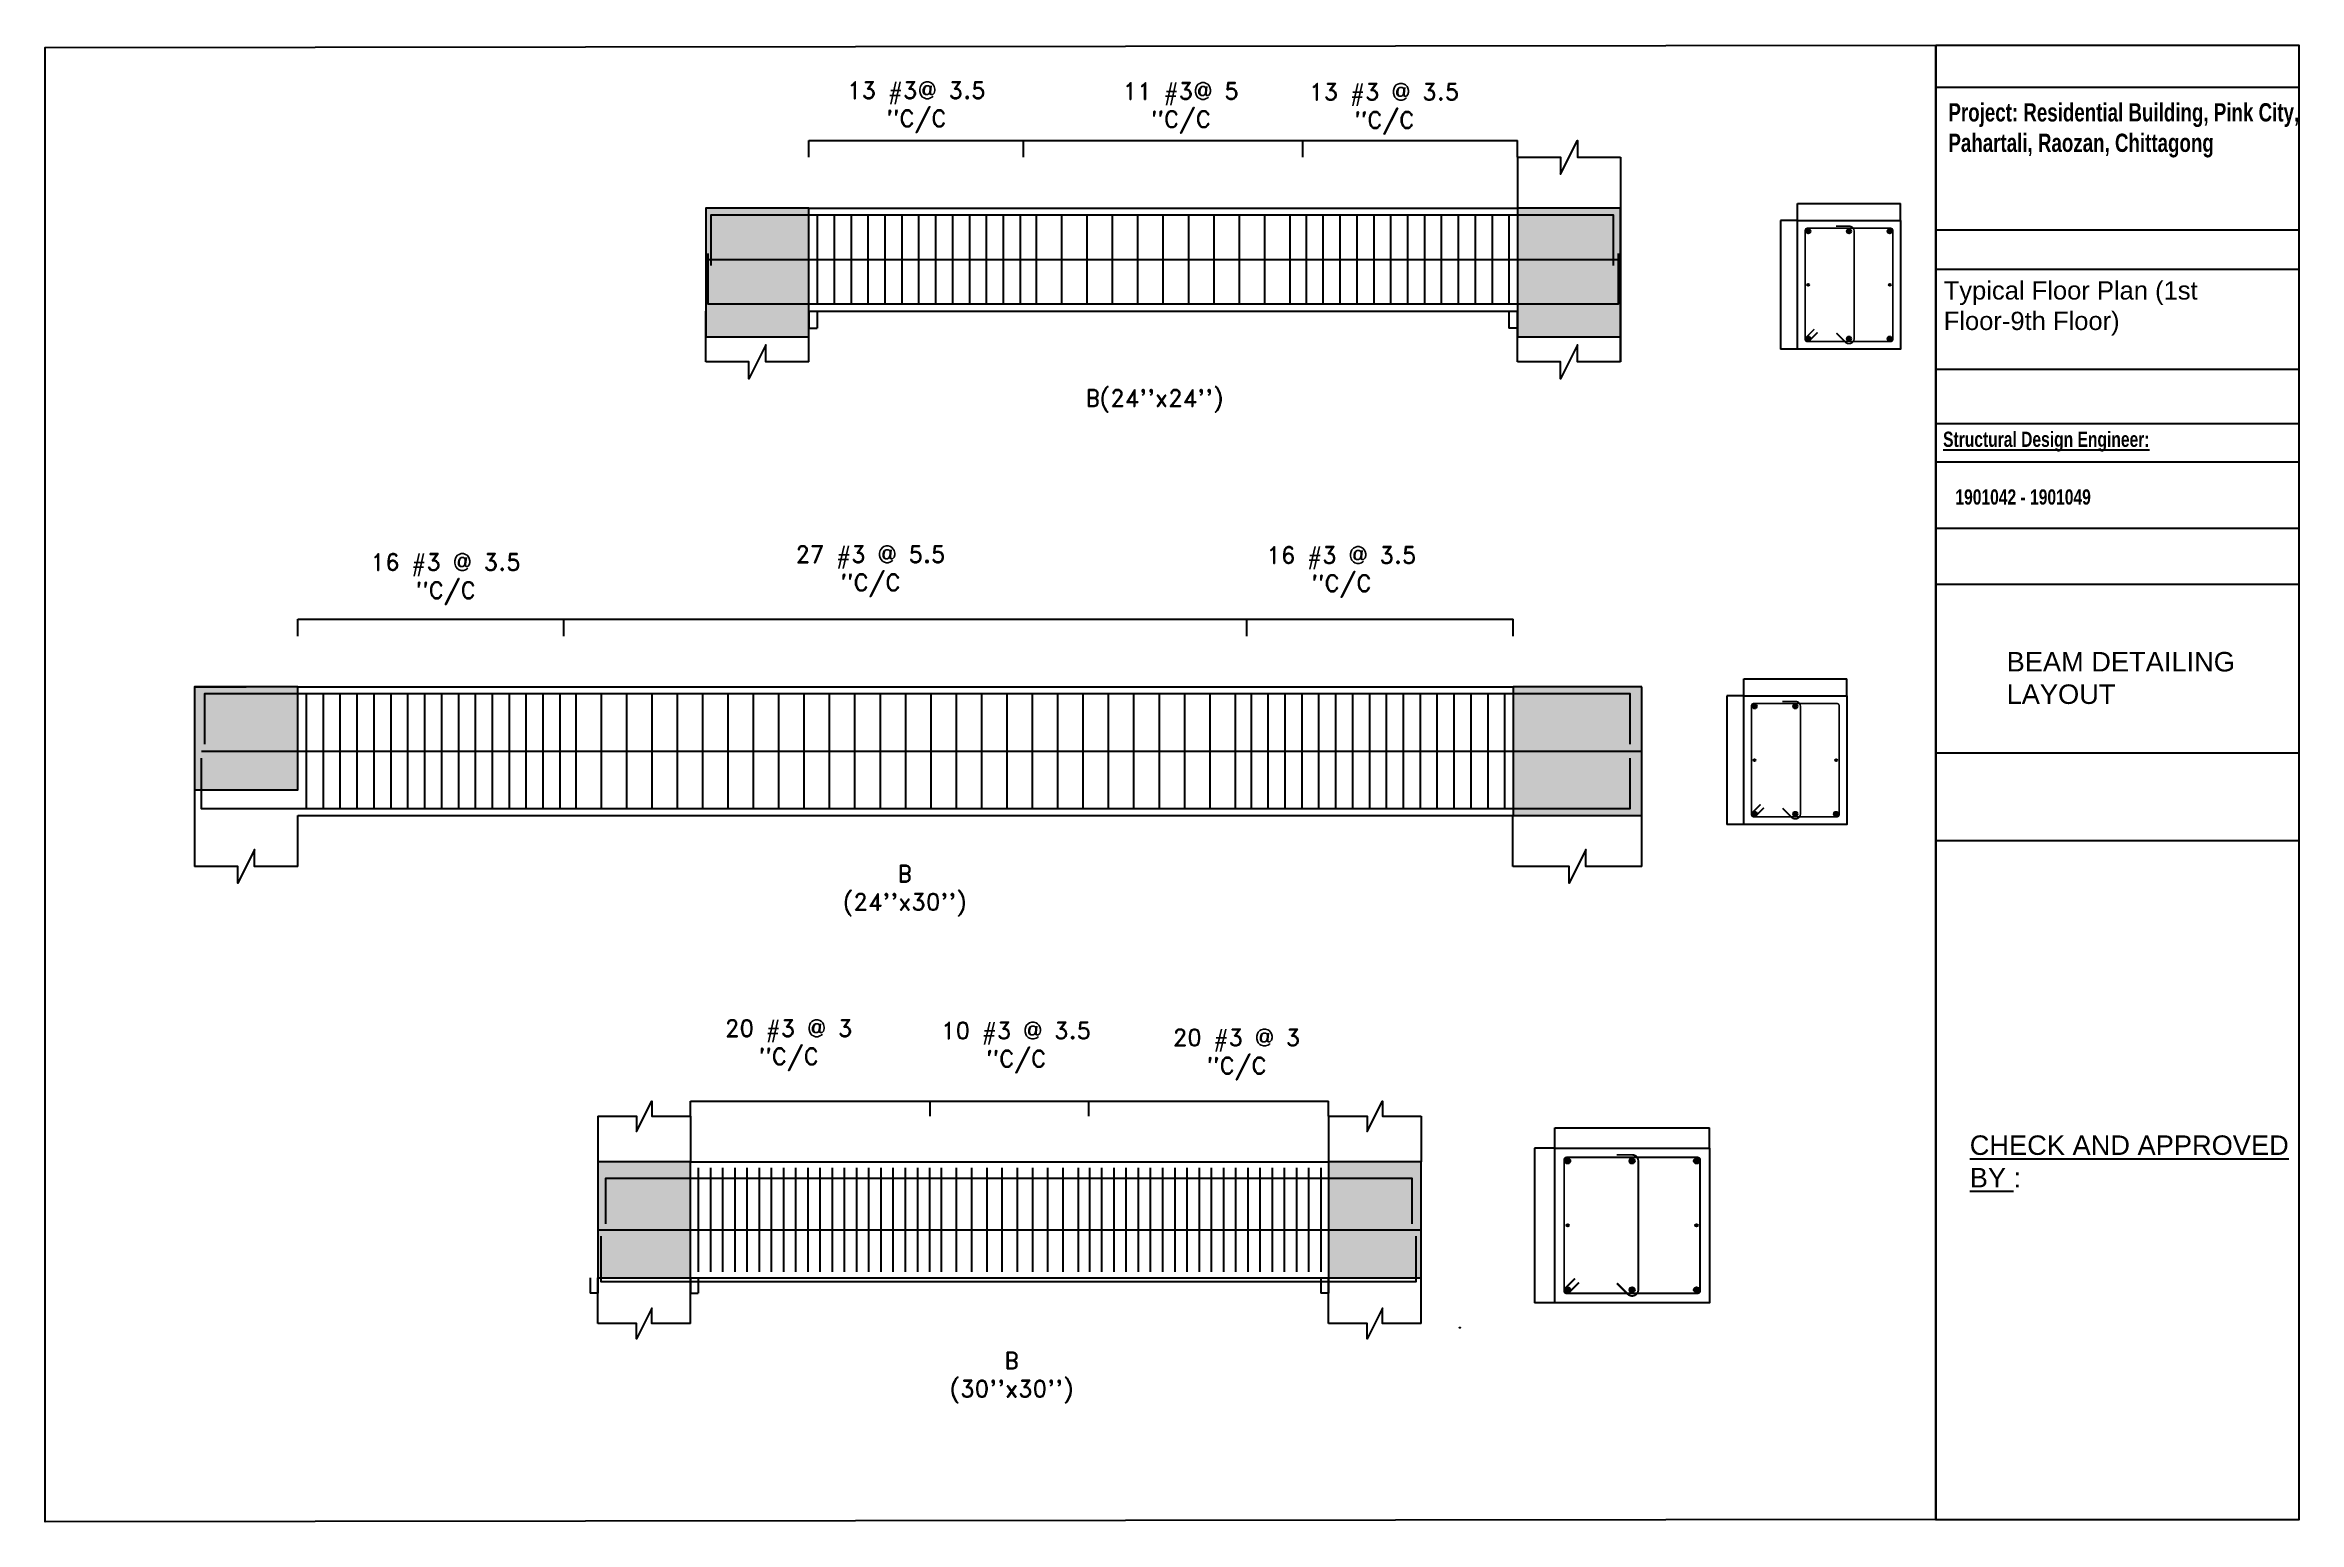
# Model space of a CAD drawing. Header units: inches. Extents: x 2674 to 28325, y -8016 to 21827.
# Drawn here: x 21361 to 26915, y 3087 to 6727 of the extents above; entities that cross this region are included whole.
import ezdxf

# ---------------------------------------------------------------- set-up
doc = ezdxf.new("R2010")
doc.units = ezdxf.units.IN
doc.header["$MEASUREMENT"] = 0
for name, color, linetype in [('Beam', 3, 'Continuous'), ('Beam elevation contour', 7, 'Continuous'), ('Beam rebar bot', 2, 'Continuous'), ('Beam rebar top', 2, 'Continuous'), ('Beam tie corner', 6, 'Continuous'), ('Beam tie mid', 4, 'Continuous'), ('Dimensions', 7, 'Continuous'), ('Rebar long', 5, 'Continuous'), ('Rebar tie', 4, 'Continuous'), ('Texts', 7, 'Continuous')]:
    doc.layers.add(name, color=color, linetype=linetype)
doc.layers.add('Beam torsion rebar', color=7, linetype='Continuous', true_color=0xaf0000)
doc.styles.add('Letra', font='romand.shx')
doc.styles.get("Standard").update_dxf_attribs({"font": 'arial.ttf', "height": 12})
doc.dimstyles.new('Dimension', dxfattribs={"dimscale": 0.083333, "dimtxt": 0.025, "dimasz": 0.025, "dimexe": 0.015, "dimexo": 0.03, "dimgap": 0.015, "dimtad": 1, "dimdec": 1, "dimzin": 0, "dimdsep": 46, "dimlunit": 4, "dimtxsty": 'Letra', "dimblk": 'OBLIQUE', "dimcen": 0.015, "dimdle": 0.025, "dimclrd": 256, "dimclre": 1, "dimclrt": 4, "dimadec": 0, "dimazin": 0, "dimtfac": 1, "dimtdec": 1, "dimtofl": 0, "dimtmove": 0, "dimatfit": 3, "dimfxl": 1, "dimtolj": 1, "dimtzin": 0, "dimarcsym": 0})

# ---------------------------------------------------------------- blocks, each defined once
blk = doc.blocks.new('FB 24 X 24')
blk.add_hatch(color=256).paths.add_polyline_path([(0.3048, 0.3048), (-0.3048, 0.3048), (-0.3048, -0.3048), (0.3048, -0.3048)])
at = {"color": 0}
blk.add_lwpolyline([(0.3048, 0.3048), (-0.3048, 0.3048), (-0.3048, -0.3048), (0.3048, -0.3048)], close=True, dxfattribs=at)
blk = doc.blocks.new('_Oblique')
at = {"color": 0, "linetype": 'ByBlock', "lineweight": -2}
blk.add_line((-0.5, -0.5), (0.5, 0.5), dxfattribs=at)
blk = doc.blocks.new('*D19')
at = {"layer": 'Defpoints', "color": 0, "transparency": 16777216}
for p in [(22639.1, 5312.1), (21983.3, 5270.4), (22639.1, 5270.4)]:
    blk.add_point(p, dxfattribs=at)
at = {"layer": 'Dimensions', "color": 1, "linetype": 'ByBlock', "lineweight": -2, "transparency": 16777216}
for p, q in [((21983.3, 5270.4), (21983.3, 5312.1)), ((22639.1, 5270.4), (22639.1, 5312.1))]:
    blk.add_line(p, q, dxfattribs=at)
at = {"layer": 'Dimensions', "linetype": 'ByBlock', "lineweight": -2, "transparency": 16777216}
blk.add_line((21983.3, 5312.1), (22639.1, 5312.1), dxfattribs=at)
at = {"layer": 'Dimensions', "lineweight": -2, "transparency": 16777216, "xscale": 0.006249999999999999, "yscale": 0.006249999999999999, "zscale": 0.006249999999999999, "rotation": 180}
blk.add_blockref('_Oblique', (21983.3, 5312.1), dxfattribs=at)
at = {"layer": 'Dimensions', "lineweight": -2, "transparency": 16777216, "xscale": 0.006249999999999999, "yscale": 0.006249999999999999, "zscale": 0.006249999999999999}
blk.add_blockref('_Oblique', (22639.1, 5312.1), dxfattribs=at)
at = {"layer": 'Dimensions', "color": 4, "transparency": 16777216, "insert": (22311.2, 5312.1), "char_height": 0.00625, "attachment_point": 5, "style": 'Letra'}
for s in ['\\A1;(16) ø#3@3.5', '\\A1;54\'-8"']:
    blk.add_mtext(s, dxfattribs=at)
blk = doc.blocks.new('*D20')
at = {"layer": 'Defpoints', "color": 0, "transparency": 16777216}
for p in [(24978.3, 5312.1), (24322.4, 5270.4), (24978.3, 5270.4)]:
    blk.add_point(p, dxfattribs=at)
at = {"layer": 'Dimensions', "color": 1, "linetype": 'ByBlock', "lineweight": -2, "transparency": 16777216}
for p, q in [((24322.4, 5270.4), (24322.4, 5312.1)), ((24978.3, 5270.4), (24978.3, 5312.1))]:
    blk.add_line(p, q, dxfattribs=at)
at = {"layer": 'Dimensions', "linetype": 'ByBlock', "lineweight": -2, "transparency": 16777216}
blk.add_line((24322.4, 5312.1), (24978.3, 5312.1), dxfattribs=at)
at = {"layer": 'Dimensions', "lineweight": -2, "transparency": 16777216, "xscale": 0.006249999999999999, "yscale": 0.006249999999999999, "zscale": 0.006249999999999999, "rotation": 180}
blk.add_blockref('_Oblique', (24322.4, 5312.1), dxfattribs=at)
at = {"layer": 'Dimensions', "lineweight": -2, "transparency": 16777216, "xscale": 0.006249999999999999, "yscale": 0.006249999999999999, "zscale": 0.006249999999999999}
blk.add_blockref('_Oblique', (24978.3, 5312.1), dxfattribs=at)
at = {"layer": 'Dimensions', "color": 4, "transparency": 16777216, "insert": (24650.4, 5312.1), "char_height": 0.00625, "attachment_point": 5, "style": 'Letra'}
for s in ['\\A1;(16) ø#3@3.5', '\\A1;54\'-8"']:
    blk.add_mtext(s, dxfattribs=at)
blk = doc.blocks.new('*D21')
at = {"layer": 'Defpoints', "color": 0, "transparency": 16777216}
for p in [(24322.4, 5312.1), (22639.1, 5270.4), (24322.4, 5270.4)]:
    blk.add_point(p, dxfattribs=at)
at = {"layer": 'Dimensions', "color": 1, "linetype": 'ByBlock', "lineweight": -2, "transparency": 16777216}
for p, q in [((22639.1, 5270.4), (22639.1, 5312.1)), ((24322.4, 5270.4), (24322.4, 5312.1))]:
    blk.add_line(p, q, dxfattribs=at)
at = {"layer": 'Dimensions', "linetype": 'ByBlock', "lineweight": -2, "transparency": 16777216}
blk.add_line((22639.1, 5312.1), (24322.5, 5312.1), dxfattribs=at)
at = {"layer": 'Dimensions', "lineweight": -2, "transparency": 16777216, "xscale": 0.006249999999999999, "yscale": 0.006249999999999999, "zscale": 0.006249999999999999, "rotation": 180}
blk.add_blockref('_Oblique', (22639.1, 5312.1), dxfattribs=at)
at = {"layer": 'Dimensions', "lineweight": -2, "transparency": 16777216, "xscale": 0.006249999999999999, "yscale": 0.006249999999999999, "zscale": 0.006249999999999999}
blk.add_blockref('_Oblique', (24322.4, 5312.1), dxfattribs=at)
at = {"layer": 'Dimensions', "color": 4, "transparency": 16777216, "insert": (23480.8, 5312.1), "char_height": 0.00625, "attachment_point": 5, "style": 'Letra'}
for s in ['\\A1;(27) ø#3@5.5', '\\A1;140\'-3{\\H1x;\\S1/2;}"']:
    blk.add_mtext(s, dxfattribs=at)
blk = doc.blocks.new('FB 30 X 30')
blk.add_hatch(color=256).paths.add_polyline_path([(0.381, 0.381), (-0.381, 0.381), (-0.381, -0.381), (0.381, -0.381)])
at = {"color": 0}
blk.add_lwpolyline([(0.381, 0.381), (-0.381, 0.381), (-0.381, -0.381), (0.381, -0.381)], close=True, dxfattribs=at)
blk = doc.blocks.new('*D24')
at = {"layer": 'Defpoints', "color": 0, "transparency": 16777216}
for p in [(25546.9, 5123.3), (25800.9, 5165), (25800.9, 5123.3)]:
    blk.add_point(p, dxfattribs=at)
at = {"layer": 'Dimensions', "color": 1, "linetype": 'ByBlock', "lineweight": -2, "transparency": 16777216}
for p, q in [((25546.9, 5123.3), (25546.9, 5165)), ((25800.9, 5123.3), (25800.9, 5165))]:
    blk.add_line(p, q, dxfattribs=at)
at = {"layer": 'Dimensions', "linetype": 'ByBlock', "lineweight": -2, "transparency": 16777216}
blk.add_line((25546.9, 5165), (25800.9, 5165), dxfattribs=at)
at = {"layer": 'Dimensions', "lineweight": -2, "transparency": 16777216, "xscale": 0.006249999999999999, "yscale": 0.006249999999999999, "zscale": 0.006249999999999999, "rotation": 180}
blk.add_blockref('_Oblique', (25546.9, 5165), dxfattribs=at)
at = {"layer": 'Dimensions', "lineweight": -2, "transparency": 16777216, "xscale": 0.006249999999999999, "yscale": 0.006249999999999999, "zscale": 0.006249999999999999}
blk.add_blockref('_Oblique', (25800.9, 5165), dxfattribs=at)
at = {"layer": 'Dimensions', "color": 4, "transparency": 16777216, "insert": (25673.9, 5165), "char_height": 0.00625, "attachment_point": 5, "style": 'Letra'}
blk.add_mtext("\\A1;24''", dxfattribs=at)
blk = doc.blocks.new('*D25')
at = {"layer": 'Defpoints', "color": 0, "transparency": 16777216}
for p in [(25546.9, 5123.3), (25505.2, 4805.8), (25546.9, 4805.8)]:
    blk.add_point(p, dxfattribs=at)
at = {"layer": 'Dimensions', "color": 1, "linetype": 'ByBlock', "lineweight": -2, "transparency": 16777216}
for p, q in [((25546.9, 5123.3), (25505.2, 5123.3)), ((25546.9, 4805.8), (25505.2, 4805.8))]:
    blk.add_line(p, q, dxfattribs=at)
at = {"layer": 'Dimensions', "linetype": 'ByBlock', "lineweight": -2, "transparency": 16777216}
blk.add_line((25505.2, 5123.3), (25505.2, 4805.8), dxfattribs=at)
at = {"layer": 'Dimensions', "lineweight": -2, "transparency": 16777216, "xscale": 0.006249999999999999, "yscale": 0.006249999999999999, "zscale": 0.006249999999999999}
for p, rotation in [((25505.2, 5123.3), 90), ((25505.2, 4805.8), 270)]:
    blk.add_blockref('_Oblique', p, dxfattribs=dict(at, rotation=rotation))
at = {"layer": 'Dimensions', "color": 4, "transparency": 16777216, "insert": (25505.2, 4964.6), "char_height": 0.00625, "attachment_point": 5, "rotation": 90, "style": 'Letra'}
blk.add_mtext("\\A1;30''", dxfattribs=at)
blk = doc.blocks.new('#4')
h = blk.add_hatch(color=256)
edge = h.paths.add_edge_path()
edge.add_arc((0, 0), 0.00635, 0, 360)
at = {"color": 0}
blk.add_circle((0, 0), 0.00635, dxfattribs=at)
blk = doc.blocks.new('#8')
blk.add_hatch(color=256).paths.add_polyline_path([(0.0127, 0, 1), (-0.0127, 0, 1)])
at = {"color": 0}
blk.add_circle((0, 0), 0.0127, dxfattribs=at)
blk = doc.blocks.new('FB 24 X 30')
blk.add_hatch(color=256).paths.add_polyline_path([(0.3048, 0.381), (-0.3048, 0.381), (-0.3048, -0.381), (0.3048, -0.381)])
at = {"color": 0}
blk.add_lwpolyline([(0.3048, 0.381), (-0.3048, 0.381), (-0.3048, -0.381), (0.3048, -0.381)], close=True, dxfattribs=at)
blk = doc.blocks.new('*D480')
at = {"layer": 'Defpoints', "color": 0, "transparency": 16777216}
for p in [(23242.7, 6071.3), (23263.5, 6071.3), (23263.5, 6029.6)]:
    blk.add_point(p, dxfattribs=at)
at = {"layer": 'Dimensions', "color": 1, "linetype": 'ByBlock', "lineweight": -2, "transparency": 16777216}
for p, q in [((23242.7, 6071.3), (23242.7, 6029.6)), ((23263.5, 6071.3), (23263.5, 6029.6))]:
    blk.add_line(p, q, dxfattribs=at)
at = {"layer": 'Dimensions', "linetype": 'ByBlock', "lineweight": -2, "transparency": 16777216}
blk.add_line((23242.7, 6029.6), (23263.5, 6029.6), dxfattribs=at)
at = {"layer": 'Dimensions', "lineweight": -2, "transparency": 16777216, "xscale": 0.006249999999999999, "yscale": 0.006249999999999999, "zscale": 0.006249999999999999, "rotation": 180}
blk.add_blockref('_Oblique', (23242.7, 6029.6), dxfattribs=at)
at = {"layer": 'Dimensions', "lineweight": -2, "transparency": 16777216, "xscale": 0.006249999999999999, "yscale": 0.006249999999999999, "zscale": 0.006249999999999999}
blk.add_blockref('_Oblique', (23263.5, 6029.6), dxfattribs=at)
at = {"layer": 'Dimensions', "color": 4, "transparency": 16777216, "insert": (23253.1, 6029.6), "char_height": 0.00625, "attachment_point": 5, "style": 'Letra'}
blk.add_mtext('\\A1;1\'-9"', dxfattribs=at)
blk = doc.blocks.new('*D481')
at = {"layer": 'Defpoints', "color": 0, "transparency": 16777216}
for p in [(23242.7, 6450.3), (23771.5, 6492), (23771.5, 6450.3)]:
    blk.add_point(p, dxfattribs=at)
at = {"layer": 'Dimensions', "color": 1, "linetype": 'ByBlock', "lineweight": -2, "transparency": 16777216}
for p, q in [((23242.7, 6450.3), (23242.7, 6492)), ((23771.5, 6450.3), (23771.5, 6492))]:
    blk.add_line(p, q, dxfattribs=at)
at = {"layer": 'Dimensions', "linetype": 'ByBlock', "lineweight": -2, "transparency": 16777216}
blk.add_line((23242.7, 6492), (23771.5, 6492), dxfattribs=at)
at = {"layer": 'Dimensions', "lineweight": -2, "transparency": 16777216, "xscale": 0.006249999999999999, "yscale": 0.006249999999999999, "zscale": 0.006249999999999999, "rotation": 180}
blk.add_blockref('_Oblique', (23242.7, 6492), dxfattribs=at)
at = {"layer": 'Dimensions', "lineweight": -2, "transparency": 16777216, "xscale": 0.006249999999999999, "yscale": 0.006249999999999999, "zscale": 0.006249999999999999}
blk.add_blockref('_Oblique', (23771.5, 6492), dxfattribs=at)
at = {"layer": 'Dimensions', "color": 4, "transparency": 16777216, "insert": (23507.1, 6492), "char_height": 0.00625, "attachment_point": 5, "style": 'Letra'}
for s in ['\\A1;(13) ø#3@3.5', '\\A1;44\'-1"']:
    blk.add_mtext(s, dxfattribs=at)
blk = doc.blocks.new('*D482')
at = {"layer": 'Defpoints', "color": 0, "transparency": 16777216}
for p in [(24460.1, 6450.3), (24988.9, 6492), (24988.9, 6450.3)]:
    blk.add_point(p, dxfattribs=at)
at = {"layer": 'Dimensions', "color": 1, "linetype": 'ByBlock', "lineweight": -2, "transparency": 16777216}
for p, q in [((24460.1, 6450.3), (24460.1, 6492)), ((24988.9, 6450.3), (24988.9, 6492))]:
    blk.add_line(p, q, dxfattribs=at)
at = {"layer": 'Dimensions', "linetype": 'ByBlock', "lineweight": -2, "transparency": 16777216}
blk.add_line((24460.1, 6492), (24988.9, 6492), dxfattribs=at)
at = {"layer": 'Dimensions', "lineweight": -2, "transparency": 16777216, "xscale": 0.006249999999999999, "yscale": 0.006249999999999999, "zscale": 0.006249999999999999, "rotation": 180}
blk.add_blockref('_Oblique', (24460.1, 6492), dxfattribs=at)
at = {"layer": 'Dimensions', "lineweight": -2, "transparency": 16777216, "xscale": 0.006249999999999999, "yscale": 0.006249999999999999, "zscale": 0.006249999999999999}
blk.add_blockref('_Oblique', (24988.9, 6492), dxfattribs=at)
at = {"layer": 'Dimensions', "color": 4, "transparency": 16777216, "insert": (24724.5, 6492), "char_height": 0.00625, "attachment_point": 5, "style": 'Letra'}
for s in ['\\A1;(13) ø#3@3.5', '\\A1;44\'-1"']:
    blk.add_mtext(s, dxfattribs=at)
blk = doc.blocks.new('*D483')
at = {"layer": 'Defpoints', "color": 0, "transparency": 16777216}
for p in [(23771.5, 6450.3), (24460.1, 6492), (24460.1, 6450.3)]:
    blk.add_point(p, dxfattribs=at)
at = {"layer": 'Dimensions', "color": 1, "linetype": 'ByBlock', "lineweight": -2, "transparency": 16777216}
for p, q in [((23771.5, 6450.3), (23771.5, 6492)), ((24460.1, 6450.3), (24460.1, 6492))]:
    blk.add_line(p, q, dxfattribs=at)
at = {"layer": 'Dimensions', "linetype": 'ByBlock', "lineweight": -2, "transparency": 16777216}
blk.add_line((23771.5, 6492), (24460.1, 6492), dxfattribs=at)
at = {"layer": 'Dimensions', "lineweight": -2, "transparency": 16777216, "xscale": 0.006249999999999999, "yscale": 0.006249999999999999, "zscale": 0.006249999999999999, "rotation": 180}
blk.add_blockref('_Oblique', (23771.5, 6492), dxfattribs=at)
at = {"layer": 'Dimensions', "lineweight": -2, "transparency": 16777216, "xscale": 0.006249999999999999, "yscale": 0.006249999999999999, "zscale": 0.006249999999999999}
blk.add_blockref('_Oblique', (24460.1, 6492), dxfattribs=at)
at = {"layer": 'Dimensions', "color": 4, "transparency": 16777216, "insert": (24115.8, 6492), "char_height": 0.00625, "width": 0.0723, "attachment_point": 5, "style": 'Letra'}
for s in ['\\A1;(11) ø#3@5.5', '\\A1;57\'-4{\\H1x;\\S1/2;}"']:
    blk.add_mtext(s, dxfattribs=at)
blk = doc.blocks.new('*D484')
at = {"layer": 'Defpoints', "color": 0, "transparency": 16777216}
for p in [(24968.1, 6071.3), (24988.9, 6071.3), (24968.1, 6029.6)]:
    blk.add_point(p, dxfattribs=at)
at = {"layer": 'Dimensions', "color": 1, "linetype": 'ByBlock', "lineweight": -2, "transparency": 16777216}
for p, q in [((24968.1, 6071.3), (24968.1, 6029.6)), ((24988.9, 6071.3), (24988.9, 6029.6))]:
    blk.add_line(p, q, dxfattribs=at)
at = {"layer": 'Dimensions', "linetype": 'ByBlock', "lineweight": -2, "transparency": 16777216}
blk.add_line((24988.9, 6029.6), (24968.1, 6029.6), dxfattribs=at)
at = {"layer": 'Dimensions', "lineweight": -2, "transparency": 16777216, "xscale": 0.006249999999999999, "yscale": 0.006249999999999999, "zscale": 0.006249999999999999, "rotation": 180}
blk.add_blockref('_Oblique', (24968.1, 6029.6), dxfattribs=at)
at = {"layer": 'Dimensions', "lineweight": -2, "transparency": 16777216, "xscale": 0.006249999999999999, "yscale": 0.006249999999999999, "zscale": 0.006249999999999999}
blk.add_blockref('_Oblique', (24988.9, 6029.6), dxfattribs=at)
at = {"layer": 'Dimensions', "color": 4, "transparency": 16777216, "insert": (24978.5, 6029.6), "char_height": 0.00625, "attachment_point": 5, "style": 'Letra'}
blk.add_mtext('\\A1;1\'-9"', dxfattribs=at)
blk = doc.blocks.new('*D485')
at = {"layer": 'Defpoints', "color": 0, "transparency": 16777216}
for p in [(25933.1, 6336.3), (25679.1, 6294.6), (25933.1, 6294.6)]:
    blk.add_point(p, dxfattribs=at)
at = {"layer": 'Dimensions', "color": 1, "linetype": 'ByBlock', "lineweight": -2, "transparency": 16777216}
for p, q in [((25679.1, 6294.6), (25679.1, 6336.3)), ((25933.1, 6294.6), (25933.1, 6336.3))]:
    blk.add_line(p, q, dxfattribs=at)
at = {"layer": 'Dimensions', "linetype": 'ByBlock', "lineweight": -2, "transparency": 16777216}
blk.add_line((25679.1, 6336.3), (25933.1, 6336.3), dxfattribs=at)
at = {"layer": 'Dimensions', "lineweight": -2, "transparency": 16777216, "xscale": 0.006249999999999999, "yscale": 0.006249999999999999, "zscale": 0.006249999999999999, "rotation": 180}
blk.add_blockref('_Oblique', (25679.1, 6336.3), dxfattribs=at)
at = {"layer": 'Dimensions', "lineweight": -2, "transparency": 16777216, "xscale": 0.006249999999999999, "yscale": 0.006249999999999999, "zscale": 0.006249999999999999}
blk.add_blockref('_Oblique', (25933.1, 6336.3), dxfattribs=at)
at = {"layer": 'Dimensions', "color": 4, "transparency": 16777216, "insert": (25806.1, 6336.3), "char_height": 0.00625, "attachment_point": 5, "style": 'Letra'}
blk.add_mtext("\\A1;24''", dxfattribs=at)
blk = doc.blocks.new('*D486')
at = {"layer": 'Defpoints', "color": 0, "transparency": 16777216}
for p in [(25679.1, 6294.6), (25637.5, 5977.1), (25679.1, 5977.1)]:
    blk.add_point(p, dxfattribs=at)
at = {"layer": 'Dimensions', "color": 1, "linetype": 'ByBlock', "lineweight": -2, "transparency": 16777216}
for p, q in [((25679.1, 6294.6), (25637.5, 6294.6)), ((25679.1, 5977.1), (25637.5, 5977.1))]:
    blk.add_line(p, q, dxfattribs=at)
at = {"layer": 'Dimensions', "linetype": 'ByBlock', "lineweight": -2, "transparency": 16777216}
blk.add_line((25637.5, 6294.6), (25637.5, 5977.1), dxfattribs=at)
at = {"layer": 'Dimensions', "lineweight": -2, "transparency": 16777216, "xscale": 0.006249999999999999, "yscale": 0.006249999999999999, "zscale": 0.006249999999999999}
for p, rotation in [((25637.5, 6294.6), 90), ((25637.5, 5977.1), 270)]:
    blk.add_blockref('_Oblique', p, dxfattribs=dict(at, rotation=rotation))
at = {"layer": 'Dimensions', "color": 4, "transparency": 16777216, "insert": (25637.5, 6135.8), "char_height": 0.00625, "attachment_point": 5, "rotation": 90, "style": 'Letra'}
blk.add_mtext("\\A1;30''", dxfattribs=at)
blk = doc.blocks.new('*D491')
at = {"layer": 'Defpoints', "color": 0, "transparency": 16777216}
for p in [(22704.2, 3688.8), (22722.9, 3688.8), (22704.2, 3651.3)]:
    blk.add_point(p, dxfattribs=at)
at = {"layer": 'Dimensions', "color": 1, "linetype": 'ByBlock', "lineweight": -2, "transparency": 16777216}
for p, q in [((22704.2, 3688.8), (22704.2, 3651.3)), ((22722.9, 3688.8), (22722.9, 3651.3))]:
    blk.add_line(p, q, dxfattribs=at)
at = {"layer": 'Dimensions', "linetype": 'ByBlock', "lineweight": -2, "transparency": 16777216}
blk.add_line((22722.9, 3651.3), (22704.2, 3651.3), dxfattribs=at)
at = {"layer": 'Dimensions', "lineweight": -2, "transparency": 16777216, "xscale": 0.006249999999999999, "yscale": 0.006249999999999999, "zscale": 0.006249999999999999, "rotation": 180}
blk.add_blockref('_Oblique', (22704.2, 3651.3), dxfattribs=at)
at = {"layer": 'Dimensions', "lineweight": -2, "transparency": 16777216, "xscale": 0.006249999999999999, "yscale": 0.006249999999999999, "zscale": 0.006249999999999999}
blk.add_blockref('_Oblique', (22722.9, 3651.3), dxfattribs=at)
at = {"layer": 'Dimensions', "color": 4, "transparency": 16777216, "insert": (22713.5, 3651.3), "char_height": 0.00625, "attachment_point": 5, "style": 'Letra'}
blk.add_mtext('\\A1;1\'-7"', dxfattribs=at)
blk = doc.blocks.new('*D492')
at = {"layer": 'Defpoints', "color": 0, "transparency": 16777216}
for p in [(22951.5, 3688.8), (22970.3, 3688.8), (22970.3, 3651.3)]:
    blk.add_point(p, dxfattribs=at)
at = {"layer": 'Dimensions', "color": 1, "linetype": 'ByBlock', "lineweight": -2, "transparency": 16777216}
for p, q in [((22951.5, 3688.8), (22951.5, 3651.3)), ((22970.3, 3688.8), (22970.3, 3651.3))]:
    blk.add_line(p, q, dxfattribs=at)
at = {"layer": 'Dimensions', "linetype": 'ByBlock', "lineweight": -2, "transparency": 16777216}
blk.add_line((22951.5, 3651.3), (22970.3, 3651.3), dxfattribs=at)
at = {"layer": 'Dimensions', "lineweight": -2, "transparency": 16777216, "xscale": 0.006249999999999999, "yscale": 0.006249999999999999, "zscale": 0.006249999999999999, "rotation": 180}
blk.add_blockref('_Oblique', (22951.5, 3651.3), dxfattribs=at)
at = {"layer": 'Dimensions', "lineweight": -2, "transparency": 16777216, "xscale": 0.006249999999999999, "yscale": 0.006249999999999999, "zscale": 0.006249999999999999}
blk.add_blockref('_Oblique', (22970.3, 3651.3), dxfattribs=at)
at = {"layer": 'Dimensions', "color": 4, "transparency": 16777216, "insert": (22960.9, 3651.3), "char_height": 0.00625, "attachment_point": 5, "style": 'Letra'}
blk.add_mtext('\\A1;1\'-7"', dxfattribs=at)
blk = doc.blocks.new('*D493')
at = {"layer": 'Defpoints', "color": 0, "transparency": 16777216}
for p in [(23541.8, 4124.5), (22951.5, 4087), (23541.8, 4087)]:
    blk.add_point(p, dxfattribs=at)
at = {"layer": 'Dimensions', "color": 1, "linetype": 'ByBlock', "lineweight": -2, "transparency": 16777216}
for p, q in [((22951.5, 4087), (22951.5, 4124.5)), ((23541.8, 4087), (23541.8, 4124.5))]:
    blk.add_line(p, q, dxfattribs=at)
at = {"layer": 'Dimensions', "linetype": 'ByBlock', "lineweight": -2, "transparency": 16777216}
blk.add_line((22951.5, 4124.5), (23541.8, 4124.5), dxfattribs=at)
at = {"layer": 'Dimensions', "lineweight": -2, "transparency": 16777216, "xscale": 0.006249999999999999, "yscale": 0.006249999999999999, "zscale": 0.006249999999999999, "rotation": 180}
blk.add_blockref('_Oblique', (22951.5, 4124.5), dxfattribs=at)
at = {"layer": 'Dimensions', "lineweight": -2, "transparency": 16777216, "xscale": 0.006249999999999999, "yscale": 0.006249999999999999, "zscale": 0.006249999999999999}
blk.add_blockref('_Oblique', (23541.8, 4124.5), dxfattribs=at)
at = {"layer": 'Dimensions', "color": 4, "transparency": 16777216, "insert": (23246.6, 4124.5), "char_height": 0.00625, "attachment_point": 5, "style": 'Letra'}
for s in ['\\A1;(20) ø#3@0.08', '\\A1;49\'-2{\\H1x;\\S1/2;}"']:
    blk.add_mtext(s, dxfattribs=at)
blk = doc.blocks.new('*D494')
at = {"layer": 'Defpoints', "color": 0, "transparency": 16777216}
for p in [(24523.1, 4124.5), (23932.9, 4087), (24523.1, 4087)]:
    blk.add_point(p, dxfattribs=at)
at = {"layer": 'Dimensions', "color": 1, "linetype": 'ByBlock', "lineweight": -2, "transparency": 16777216}
for p, q in [((23932.9, 4087), (23932.9, 4124.5)), ((24523.1, 4087), (24523.1, 4124.5))]:
    blk.add_line(p, q, dxfattribs=at)
at = {"layer": 'Dimensions', "linetype": 'ByBlock', "lineweight": -2, "transparency": 16777216}
blk.add_line((23932.9, 4124.5), (24523.1, 4124.5), dxfattribs=at)
at = {"layer": 'Dimensions', "lineweight": -2, "transparency": 16777216, "xscale": 0.006249999999999999, "yscale": 0.006249999999999999, "zscale": 0.006249999999999999, "rotation": 180}
blk.add_blockref('_Oblique', (23932.9, 4124.5), dxfattribs=at)
at = {"layer": 'Dimensions', "lineweight": -2, "transparency": 16777216, "xscale": 0.006249999999999999, "yscale": 0.006249999999999999, "zscale": 0.006249999999999999}
blk.add_blockref('_Oblique', (24523.1, 4124.5), dxfattribs=at)
at = {"layer": 'Dimensions', "color": 4, "transparency": 16777216, "insert": (24228, 4124.5), "char_height": 0.00625, "attachment_point": 5, "style": 'Letra'}
for s in ['\\A1;(20) ø#3@0.08', '\\A1;49\'-2"']:
    blk.add_mtext(s, dxfattribs=at)
blk = doc.blocks.new('*D495')
at = {"layer": 'Defpoints', "color": 0, "transparency": 16777216}
for p in [(23932.9, 4124.5), (23541.8, 4087), (23932.9, 4087)]:
    blk.add_point(p, dxfattribs=at)
at = {"layer": 'Dimensions', "color": 1, "linetype": 'ByBlock', "lineweight": -2, "transparency": 16777216}
for p, q in [((23541.8, 4087), (23541.8, 4124.5)), ((23932.9, 4087), (23932.9, 4124.5))]:
    blk.add_line(p, q, dxfattribs=at)
at = {"layer": 'Dimensions', "linetype": 'ByBlock', "lineweight": -2, "transparency": 16777216}
blk.add_line((23541.8, 4124.5), (23932.9, 4124.5), dxfattribs=at)
at = {"layer": 'Dimensions', "lineweight": -2, "transparency": 16777216, "xscale": 0.006249999999999999, "yscale": 0.006249999999999999, "zscale": 0.006249999999999999, "rotation": 180}
blk.add_blockref('_Oblique', (23541.8, 4124.5), dxfattribs=at)
at = {"layer": 'Dimensions', "lineweight": -2, "transparency": 16777216, "xscale": 0.006249999999999999, "yscale": 0.006249999999999999, "zscale": 0.006249999999999999}
blk.add_blockref('_Oblique', (23932.9, 4124.5), dxfattribs=at)
at = {"layer": 'Dimensions', "color": 4, "transparency": 16777216, "insert": (23737.3, 4124.5), "char_height": 0.00625, "attachment_point": 5, "style": 'Letra'}
for s in ['\\A1;(10) ø#3@0.1', '\\A1;32\'-7"']:
    blk.add_mtext(s, dxfattribs=at)
blk = doc.blocks.new('*D496')
at = {"layer": 'Defpoints', "color": 0, "transparency": 16777216}
for p in [(24504.4, 3688.8), (24523.1, 3688.8), (24504.4, 3651.3)]:
    blk.add_point(p, dxfattribs=at)
at = {"layer": 'Dimensions', "color": 1, "linetype": 'ByBlock', "lineweight": -2, "transparency": 16777216}
for p, q in [((24504.4, 3688.8), (24504.4, 3651.3)), ((24523.1, 3688.8), (24523.1, 3651.3))]:
    blk.add_line(p, q, dxfattribs=at)
at = {"layer": 'Dimensions', "linetype": 'ByBlock', "lineweight": -2, "transparency": 16777216}
blk.add_line((24523.1, 3651.3), (24504.4, 3651.3), dxfattribs=at)
at = {"layer": 'Dimensions', "lineweight": -2, "transparency": 16777216, "xscale": 0.006249999999999999, "yscale": 0.006249999999999999, "zscale": 0.006249999999999999, "rotation": 180}
blk.add_blockref('_Oblique', (24504.4, 3651.3), dxfattribs=at)
at = {"layer": 'Dimensions', "lineweight": -2, "transparency": 16777216, "xscale": 0.006249999999999999, "yscale": 0.006249999999999999, "zscale": 0.006249999999999999}
blk.add_blockref('_Oblique', (24523.1, 3651.3), dxfattribs=at)
at = {"layer": 'Dimensions', "color": 4, "transparency": 16777216, "insert": (24513.8, 3651.3), "char_height": 0.00625, "attachment_point": 5, "style": 'Letra'}
blk.add_mtext('\\A1;1\'-7"', dxfattribs=at)
blk = doc.blocks.new('*D487')
at = {"layer": 'Defpoints', "color": 0, "transparency": 16777216}
for p in [(25462.2, 4058.6), (25081.2, 4008.6), (25462.2, 4008.6)]:
    blk.add_point(p, dxfattribs=at)
at = {"layer": 'Dimensions', "color": 1, "linetype": 'ByBlock', "lineweight": -2, "transparency": 16777216}
for p, q in [((25081.2, 4008.6), (25081.2, 4058.6)), ((25462.2, 4008.6), (25462.2, 4058.6))]:
    blk.add_line(p, q, dxfattribs=at)
at = {"layer": 'Dimensions', "linetype": 'ByBlock', "lineweight": -2, "transparency": 16777216}
blk.add_line((25081.2, 4058.6), (25462.2, 4058.6), dxfattribs=at)
at = {"layer": 'Dimensions', "lineweight": -2, "transparency": 16777216, "xscale": 0.006249999999999999, "yscale": 0.006249999999999999, "zscale": 0.006249999999999999, "rotation": 180}
blk.add_blockref('_Oblique', (25081.2, 4058.6), dxfattribs=at)
at = {"layer": 'Dimensions', "lineweight": -2, "transparency": 16777216, "xscale": 0.006249999999999999, "yscale": 0.006249999999999999, "zscale": 0.006249999999999999}
blk.add_blockref('_Oblique', (25462.2, 4058.6), dxfattribs=at)
at = {"layer": 'Dimensions', "color": 4, "transparency": 16777216, "insert": (25271.7, 4058.6), "char_height": 0.00625, "attachment_point": 5, "style": 'Letra'}
blk.add_mtext('\\A1;31\'-9"', dxfattribs=at)
blk = doc.blocks.new('*D488')
at = {"layer": 'Defpoints', "color": 0, "transparency": 16777216}
for p in [(25081.2, 4008.6), (25031.2, 3627.6), (25081.2, 3627.6)]:
    blk.add_point(p, dxfattribs=at)
at = {"layer": 'Dimensions', "color": 1, "linetype": 'ByBlock', "lineweight": -2, "transparency": 16777216}
for p, q in [((25081.2, 4008.6), (25031.2, 4008.6)), ((25081.2, 3627.6), (25031.2, 3627.6))]:
    blk.add_line(p, q, dxfattribs=at)
at = {"layer": 'Dimensions', "linetype": 'ByBlock', "lineweight": -2, "transparency": 16777216}
blk.add_line((25031.2, 4008.6), (25031.2, 3627.6), dxfattribs=at)
at = {"layer": 'Dimensions', "lineweight": -2, "transparency": 16777216, "xscale": 0.006249999999999999, "yscale": 0.006249999999999999, "zscale": 0.006249999999999999}
for p, rotation in [((25031.2, 4008.6), 90), ((25031.2, 3627.6), 270)]:
    blk.add_blockref('_Oblique', p, dxfattribs=dict(at, rotation=rotation))
at = {"layer": 'Dimensions', "color": 4, "transparency": 16777216, "insert": (25031.2, 3818.1), "char_height": 0.00625, "attachment_point": 5, "rotation": 90, "style": 'Letra'}
blk.add_mtext('\\A1;31\'-9"', dxfattribs=at)
blk = doc.blocks.new('*D489')
at = {"layer": 'Defpoints', "color": 0, "transparency": 16777216}
for p in [(24846.3, 3566.5), (24847.6, 3566.7), (24847.6, 3566.5)]:
    blk.add_point(p, dxfattribs=at)
at = {"layer": 'Dimensions', "color": 1, "linetype": 'ByBlock', "lineweight": -2, "transparency": 16777216}
for p, q in [((24846.3, 3566.5), (24846.3, 3566.7)), ((24847.6, 3566.5), (24847.6, 3566.7))]:
    blk.add_line(p, q, dxfattribs=at)
at = {"layer": 'Dimensions', "linetype": 'ByBlock', "lineweight": -2, "transparency": 16777216}
blk.add_line((24846.3, 3566.7), (24847.6, 3566.7), dxfattribs=at)
at = {"layer": 'Dimensions', "lineweight": -2, "transparency": 16777216, "xscale": 0.006249999999999999, "yscale": 0.006249999999999999, "zscale": 0.006249999999999999, "rotation": 180}
blk.add_blockref('_Oblique', (24846.3, 3566.7), dxfattribs=at)
at = {"layer": 'Dimensions', "lineweight": -2, "transparency": 16777216, "xscale": 0.006249999999999999, "yscale": 0.006249999999999999, "zscale": 0.006249999999999999}
blk.add_blockref('_Oblique', (24847.6, 3566.7), dxfattribs=at)
at = {"layer": 'Dimensions', "color": 4, "transparency": 16777216, "insert": (24846.9, 3566.7), "char_height": 0.00625, "attachment_point": 5, "style": 'Letra'}
blk.add_mtext('\\A1;1{\\H1x;\\S1/2;}"', dxfattribs=at)
blk = doc.blocks.new('*D490')
at = {"layer": 'Defpoints', "color": 0, "transparency": 16777216}
for p in [(24846.1, 3565.2), (24846.3, 3566.5), (24846.3, 3565.2)]:
    blk.add_point(p, dxfattribs=at)
at = {"layer": 'Dimensions', "color": 1, "linetype": 'ByBlock', "lineweight": -2, "transparency": 16777216}
for p, q in [((24846.3, 3566.5), (24846.1, 3566.5)), ((24846.3, 3565.2), (24846.1, 3565.2))]:
    blk.add_line(p, q, dxfattribs=at)
at = {"layer": 'Dimensions', "linetype": 'ByBlock', "lineweight": -2, "transparency": 16777216}
blk.add_line((24846.1, 3566.5), (24846.1, 3565.2), dxfattribs=at)
at = {"layer": 'Dimensions', "lineweight": -2, "transparency": 16777216, "xscale": 0.006249999999999999, "yscale": 0.006249999999999999, "zscale": 0.006249999999999999}
for p, rotation in [((24846.1, 3566.5), 90), ((24846.1, 3565.2), 270)]:
    blk.add_blockref('_Oblique', p, dxfattribs=dict(at, rotation=rotation))
at = {"layer": 'Dimensions', "color": 4, "transparency": 16777216, "insert": (24846.1, 3565.9), "char_height": 0.00625, "attachment_point": 5, "rotation": 90, "style": 'Letra'}
blk.add_mtext('\\A1;1{\\H1x;\\S1/2;}"', dxfattribs=at)

msp = doc.modelspace()

# ---------------------------------------------------------------- linework, layer by layer
for p, q in [((26019.99, 6623.07), (26914.85, 6623.07)), ((25242.93, 6450.31), (25242.93, 5946.31)), ((26019.99, 6271.58), (26914.85, 6271.58)), ((26019.99, 6174.49), (26914.85, 6174.49)), ((26019.99, 5928.14), (26914.85, 5928.14)), ((26019.99, 5794.6), (26914.85, 5794.6)), ((26019.99, 5699.52), (26914.85, 5699.52)), ((26019.99, 5536.33), (26914.85, 5536.33)), ((26019.99, 5398.7), (26914.85, 5398.7)), ((26019.99, 4982.78), (26914.85, 4982.78)), ((26019.99, 4766.6), (26914.85, 4766.6))]:
    msp.add_line(p, q)
for points in [[(26019.99, 3093.64), (21360.74, 3087.29), (21360.74, 6720.52), (26019.99, 6726.87)], [(26019.99, 6726.87), (26914.85, 6726.87), (26914.85, 3092.21), (26019.99, 3092.21)]]:
    msp.add_lwpolyline(points, close=True)
at = {"layer": 'Beam'}
for points in [[(25679.14, 6294.58), (25933.14, 6294.58), (25933.14, 5977.08), (25679.14, 5977.08)], [(25546.88, 5123.34), (25800.88, 5123.34), (25800.88, 4805.84), (25546.88, 4805.84)], [(25081.17, 4008.61), (25462.17, 4008.61), (25462.17, 3627.61), (25081.17, 3627.61)], [(24846.29, 3566.51), (24847.56, 3566.51), (24847.56, 3565.24), (24846.29, 3565.24)]]:
    msp.add_lwpolyline(points, close=True, dxfattribs=at)
at = {"layer": 'Beam elevation contour'}
for points in [[(24988.93, 6450.31), (25095.09, 6450.31), (25095.09, 6408.64), (25136.76, 6491.98), (25136.76, 6450.31), (25242.93, 6450.31)], [(24988.93, 6450.31), (24988.93, 6325.31)], [(23242.68, 6325.31), (24988.93, 6325.31)], [(22988.68, 5946.31), (22988.68, 6071.31)], [(23242.68, 5946.31), (23242.68, 6071.31)], [(23242.68, 6071.31), (24988.93, 6071.31)], [(24988.93, 5946.31), (24988.93, 6071.31)], [(25242.93, 5946.31), (25242.93, 6071.31)], [(23242.68, 5946.31), (23136.51, 5946.31), (23136.51, 5987.98), (23094.84, 5904.64), (23094.84, 5946.31), (22988.68, 5946.31)], [(25242.93, 5946.31), (25136.76, 5946.31), (25136.76, 5987.98), (25095.09, 5904.64), (25095.09, 5946.31), (24988.93, 5946.31)], [(21729.28, 5145.44), (21729.28, 4702.94)], [(21729.28, 5145.44), (21729.28, 5145.44)], [(21729.28, 5145.44), (21856.28, 5145.44)], [(21983.28, 5145.44), (24978.32, 5145.44)], [(21983.28, 4702.94), (21983.28, 4827.94)], [(21983.28, 4827.94), (24978.32, 4827.94)], [(24978.09, 4702.94), (24978.09, 4827.94)], [(25295.77, 4702.94), (25295.77, 4827.94)], [(21983.28, 4702.94), (21877.12, 4702.94), (21877.12, 4744.6), (21835.45, 4661.27), (21835.45, 4702.94), (21729.28, 4702.94)], [(25295.77, 4702.94), (25157.91, 4702.94), (25157.91, 4744.6), (25116.24, 4661.27), (25116.24, 4702.94), (24978.09, 4702.94)], [(22722.91, 4087.04), (22818.46, 4087.04), (22818.46, 4049.54), (22855.96, 4124.54), (22855.96, 4087.04), (22951.51, 4087.04)], [(24523.13, 4087.04), (24618.68, 4087.04), (24618.68, 4049.54), (24656.18, 4124.54), (24656.18, 4087.04), (24751.73, 4087.04)], [(22722.91, 4087.04), (22722.91, 3974.54)], [(22951.51, 4087.04), (22951.51, 3974.54)], [(24523.13, 4087.04), (24523.13, 3974.54)], [(22951.51, 3974.54), (24523.13, 3974.54)], [(22722.91, 3576.29), (22722.91, 3688.79)], [(22951.51, 3576.29), (22951.51, 3688.79)], [(22951.51, 3688.79), (24523.13, 3688.79)], [(24523.13, 3576.29), (24523.13, 3688.79)], [(24751.73, 3576.29), (24751.73, 3688.79)], [(22951.51, 3576.29), (22855.96, 3576.29), (22855.96, 3613.79), (22818.46, 3538.79), (22818.46, 3576.29), (22722.91, 3576.29)], [(24751.73, 3576.29), (24656.18, 3576.29), (24656.18, 3613.79), (24618.68, 3538.79), (24618.68, 3576.29), (24523.13, 3576.29)]]:
    msp.add_lwpolyline(points, dxfattribs=at)
at = {"layer": 'Beam rebar bot'}
for points in [[(25237.06, 6212.98), (25237.06, 6087.98), (22994.62, 6087.98), (22994.62, 6212.98)], [(25266.13, 4969.6), (25266.13, 4844.6), (21745.95, 4844.6), (21745.95, 4969.6)], [(24738.97, 3791.41), (24738.97, 3678.91), (22731.34, 3678.91), (22731.34, 3791.41)]]:
    msp.add_lwpolyline(points, dxfattribs=at)
at = {"layer": 'Beam rebar top'}
for points in [[(23002.57, 6183.64), (23002.57, 6308.64), (25225.25, 6308.64), (25225.25, 6183.64)], [(21754.28, 5003.77), (21754.28, 5128.77), (25266.34, 5128.77), (25266.34, 5003.77)], [(22742.23, 3822.16), (22742.23, 3934.66), (24729.04, 3934.66), (24729.04, 3822.16)]]:
    msp.add_lwpolyline(points, dxfattribs=at)
at = {"layer": 'Beam tie corner'}
for points in [[(23263.51, 6308.64), (23263.51, 6087.98)], [(23305.18, 6308.64), (23305.18, 6087.98)], [(23346.84, 6308.64), (23346.84, 6087.98)], [(23388.51, 6308.64), (23388.51, 6087.98)], [(23430.18, 6308.64), (23430.18, 6087.98)], [(23471.84, 6308.64), (23471.84, 6087.98)], [(23513.51, 6308.64), (23513.51, 6087.98)], [(23555.18, 6308.64), (23555.18, 6087.98)], [(23596.84, 6308.64), (23596.84, 6087.98)], [(23638.51, 6308.64), (23638.51, 6087.98)], [(23680.18, 6308.64), (23680.18, 6087.98)], [(23721.84, 6308.64), (23721.84, 6087.98)], [(23763.51, 6308.64), (23763.51, 6087.98)], [(24468.09, 6308.64), (24468.09, 6087.98)], [(24509.76, 6308.64), (24509.76, 6087.98)], [(24551.43, 6308.64), (24551.43, 6087.98)], [(24593.09, 6308.64), (24593.09, 6087.98)], [(24634.76, 6308.64), (24634.76, 6087.98)], [(24676.43, 6308.64), (24676.43, 6087.98)], [(24718.09, 6308.64), (24718.09, 6087.98)], [(24759.76, 6308.64), (24759.76, 6087.98)], [(24801.43, 6308.64), (24801.43, 6087.98)], [(24843.09, 6308.64), (24843.09, 6087.98)], [(24884.76, 6308.64), (24884.76, 6087.98)], [(24926.43, 6308.64), (24926.43, 6087.98)], [(24968.09, 6308.64), (24968.09, 6087.98)], [(22004.12, 5128.77), (22004.12, 4844.6)], [(22045.78, 5128.77), (22045.78, 4844.6)], [(22087.45, 5128.77), (22087.45, 4844.6)], [(22129.12, 5128.77), (22129.12, 4844.6)], [(22170.78, 5128.77), (22170.78, 4844.6)], [(22212.45, 5128.77), (22212.45, 4844.6)], [(22254.12, 5128.77), (22254.12, 4844.6)], [(22295.78, 5128.77), (22295.78, 4844.6)], [(22337.45, 5128.77), (22337.45, 4844.6)], [(22379.12, 5128.77), (22379.12, 4844.6)], [(22420.78, 5128.77), (22420.78, 4844.6)], [(22462.45, 5128.77), (22462.45, 4844.6)], [(22504.12, 5128.77), (22504.12, 4844.6)], [(22545.78, 5128.77), (22545.78, 4844.6)], [(22587.45, 5128.77), (22587.45, 4844.6)], [(22629.12, 5128.77), (22629.12, 4844.6)], [(24332.49, 5128.77), (24332.49, 4844.6)], [(24374.16, 5128.77), (24374.16, 4844.6)], [(24415.82, 5128.77), (24415.82, 4844.6)], [(24457.49, 5128.77), (24457.49, 4844.6)], [(24499.16, 5128.77), (24499.16, 4844.6)], [(24540.82, 5128.77), (24540.82, 4844.6)], [(24582.49, 5128.77), (24582.49, 4844.6)], [(24624.16, 5128.77), (24624.16, 4844.6)], [(24665.82, 5128.77), (24665.82, 4844.6)], [(24707.49, 5128.77), (24707.49, 4844.6)], [(24749.16, 5128.77), (24749.16, 4844.6)], [(24790.82, 5128.77), (24790.82, 4844.6)], [(24832.49, 5128.77), (24832.49, 4844.6)], [(24874.16, 5128.77), (24874.16, 4844.6)], [(24915.82, 5128.77), (24915.82, 4844.6)], [(24957.49, 5128.77), (24957.49, 4844.6)], [(22970.26, 3959.54), (22970.26, 3703.79)], [(23000.26, 3959.54), (23000.26, 3703.79)], [(23030.26, 3959.54), (23030.26, 3703.79)], [(23060.26, 3959.54), (23060.26, 3703.79)], [(23090.26, 3959.54), (23090.26, 3703.79)], [(23120.26, 3959.54), (23120.26, 3703.79)], [(23150.26, 3959.54), (23150.26, 3703.79)], [(23180.26, 3959.54), (23180.26, 3703.79)], [(23210.26, 3959.54), (23210.26, 3703.79)], [(23240.26, 3959.54), (23240.26, 3703.79)], [(23270.26, 3959.54), (23270.26, 3703.79)], [(23300.26, 3959.54), (23300.26, 3703.79)], [(23330.26, 3959.54), (23330.26, 3703.79)], [(23360.26, 3959.54), (23360.26, 3703.79)], [(23390.26, 3959.54), (23390.26, 3703.79)], [(23420.26, 3959.54), (23420.26, 3703.79)], [(23450.26, 3959.54), (23450.26, 3703.79)], [(23480.26, 3959.54), (23480.26, 3703.79)], [(23510.26, 3959.54), (23510.26, 3703.79)], [(23540.26, 3959.54), (23540.26, 3703.79)], [(23934.38, 3959.54), (23934.38, 3703.79)], [(23964.38, 3959.54), (23964.38, 3703.79)], [(23994.38, 3959.54), (23994.38, 3703.79)], [(24024.38, 3959.54), (24024.38, 3703.79)], [(24054.38, 3959.54), (24054.38, 3703.79)], [(24084.38, 3959.54), (24084.38, 3703.79)], [(24114.38, 3959.54), (24114.38, 3703.79)], [(24144.38, 3959.54), (24144.38, 3703.79)], [(24174.38, 3959.54), (24174.38, 3703.79)], [(24204.38, 3959.54), (24204.38, 3703.79)], [(24234.38, 3959.54), (24234.38, 3703.79)], [(24264.38, 3959.54), (24264.38, 3703.79)], [(24294.38, 3959.54), (24294.38, 3703.79)], [(24324.38, 3959.54), (24324.38, 3703.79)], [(24354.38, 3959.54), (24354.38, 3703.79)], [(24384.38, 3959.54), (24384.38, 3703.79)], [(24414.38, 3959.54), (24414.38, 3703.79)], [(24444.38, 3959.54), (24444.38, 3703.79)], [(24474.38, 3959.54), (24474.38, 3703.79)], [(24504.38, 3959.54), (24504.38, 3703.79)]]:
    msp.add_lwpolyline(points, dxfattribs=at)
at = {"layer": 'Beam tie mid'}
for points in [[(23803.09, 6308.64), (23803.09, 6087.98)], [(23865.59, 6308.64), (23865.59, 6087.98)], [(23928.09, 6308.64), (23928.09, 6087.98)], [(23990.59, 6308.64), (23990.59, 6087.98)], [(24053.09, 6308.64), (24053.09, 6087.98)], [(24115.59, 6308.64), (24115.59, 6087.98)], [(24178.09, 6308.64), (24178.09, 6087.98)], [(24240.59, 6308.64), (24240.59, 6087.98)], [(24303.09, 6308.64), (24303.09, 6087.98)], [(24365.59, 6308.64), (24365.59, 6087.98)], [(24428.09, 6308.64), (24428.09, 6087.98)], [(22668.28, 5128.77), (22668.28, 4844.6)], [(22730.78, 5128.77), (22730.78, 4844.6)], [(22793.28, 5128.77), (22793.28, 4844.6)], [(22855.78, 5128.77), (22855.78, 4844.6)], [(22918.28, 5128.77), (22918.28, 4844.6)], [(22980.78, 5128.77), (22980.78, 4844.6)], [(23043.28, 5128.77), (23043.28, 4844.6)], [(23105.78, 5128.77), (23105.78, 4844.6)], [(23168.28, 5128.77), (23168.28, 4844.6)], [(23230.78, 5128.77), (23230.78, 4844.6)], [(23293.28, 5128.77), (23293.28, 4844.6)], [(23355.78, 5128.77), (23355.78, 4844.6)], [(23418.28, 5128.77), (23418.28, 4844.6)], [(23480.78, 5128.77), (23480.78, 4844.6)], [(23543.28, 5128.77), (23543.28, 4844.6)], [(23605.78, 5128.77), (23605.78, 4844.6)], [(23668.28, 5128.77), (23668.28, 4844.6)], [(23730.78, 5128.77), (23730.78, 4844.6)], [(23793.28, 5128.77), (23793.28, 4844.6)], [(23855.78, 5128.77), (23855.78, 4844.6)], [(23918.28, 5128.77), (23918.28, 4844.6)], [(23980.78, 5128.77), (23980.78, 4844.6)], [(24043.28, 5128.77), (24043.28, 4844.6)], [(24105.78, 5128.77), (24105.78, 4844.6)], [(24168.28, 5128.77), (24168.28, 4844.6)], [(24230.78, 5128.77), (24230.78, 4844.6)], [(24293.28, 5128.77), (24293.28, 4844.6)], [(23568.76, 3959.54), (23568.76, 3703.79)], [(23606.26, 3959.54), (23606.26, 3703.79)], [(23643.76, 3959.54), (23643.76, 3703.79)], [(23681.26, 3959.54), (23681.26, 3703.79)], [(23718.76, 3959.54), (23718.76, 3703.79)], [(23756.26, 3959.54), (23756.26, 3703.79)], [(23793.76, 3959.54), (23793.76, 3703.79)], [(23831.26, 3959.54), (23831.26, 3703.79)], [(23868.76, 3959.54), (23868.76, 3703.79)], [(23906.26, 3959.54), (23906.26, 3703.79)]]:
    msp.add_lwpolyline(points, dxfattribs=at)
at = {"layer": 'Beam torsion rebar'}
msp.add_line((24751.73, 4087.04), (24751.73, 3974.54), dxfattribs=at)
for points in [[(22988.68, 6198.31), (25242.93, 6198.31)], [(21745.95, 4986.69), (25295.82, 4986.69)], [(22722.63, 3806.84), (24751.73, 3806.84)]]:
    msp.add_lwpolyline(points, dxfattribs=at)
at = {"layer": 'Rebar tie'}
for points in [[(25720.77, 6026.82, 3.97, 3.97, 0), (25698.32, 6004.36, 3.97, 3.97, 0), (25698.32, 6001.56, 3.97, 3.97, 0.4142136), (25703.61, 5996.27, 3.97, 3.97, 0), (25908.66, 5996.27, 3.97, 3.97, 0.4142136), (25913.96, 6001.56, 3.97, 3.97, 0), (25913.96, 6270.11, 3.97, 3.97, 0.4142136), (25908.66, 6275.4, 3.97, 3.97, 0), (25703.61, 6275.4, 3.97, 3.97, 0.4142136), (25698.32, 6270.11, 3.97, 3.97, 0), (25698.32, 6001.56, 3.97, 3.97, 0.4142136), (25703.61, 5996.27, 3.97, 3.97, 0), (25706.42, 5996.27, 3.97, 3.97, 0), (25728.87, 6018.72, 3.97, 3.97, 0)], [(25774.8, 6017.11, 3.97, 3.97, 0), (25797.25, 5994.66, 3.97, 3.97, 0.6681786), (25818.71, 6003.54, 3.97, 3.97, 0), (25818.71, 6268.13, 3.97, 3.97, 0.4142136), (25806.14, 6280.69, 3.97, 3.97, 0), (25774.39, 6280.69, 3.97, 3.97, 0)], [(25642.54, 4845.87, 3.97, 3.97, 0), (25664.99, 4823.42, 3.97, 3.97, 0.6681786), (25686.44, 4832.3, 3.97, 3.97, 0), (25686.44, 5096.89, 3.97, 3.97, 0.4142136), (25673.88, 5109.45, 3.97, 3.97, 0), (25642.13, 5109.45, 3.97, 3.97, 0)], [(25588.51, 4855.58, 3.97, 3.97, 0), (25566.06, 4833.12, 3.97, 3.97, 0), (25566.06, 4830.32, 3.97, 3.97, 0.4142136), (25571.35, 4825.03, 3.97, 3.97, 0), (25776.4, 4825.03, 3.97, 3.97, 0.4142136), (25781.69, 4830.32, 3.97, 3.97, 0), (25781.69, 5098.87, 3.97, 3.97, 0.4142136), (25776.4, 5104.16, 3.97, 3.97, 0), (25571.35, 5104.16, 3.97, 3.97, 0.4142136), (25566.06, 5098.87, 3.97, 3.97, 0), (25566.06, 4830.32, 3.97, 3.97, 0.4142136), (25571.35, 4825.03, 3.97, 3.97, 0), (25574.16, 4825.03, 3.97, 3.97, 0), (25596.61, 4847.48, 3.97, 3.97, 0)], [(25131.13, 3687.29, 4.76, 4.76, 0), (25104.19, 3660.35, 4.76, 4.76, 0), (25104.19, 3656.98, 4.76, 4.76, 0.4142136), (25110.54, 3650.63, 4.76, 4.76, 0), (25432.8, 3650.63, 4.76, 4.76, 0.4142136), (25439.15, 3656.98, 4.76, 4.76, 0), (25439.15, 3979.24, 4.76, 4.76, 0.4142136), (25432.8, 3985.59, 4.76, 4.76, 0), (25110.54, 3985.59, 4.76, 4.76, 0.4142136), (25104.19, 3979.24, 4.76, 4.76, 0), (25104.19, 3656.98, 4.76, 4.76, 0.4142136), (25110.54, 3650.63, 4.76, 4.76, 0), (25113.91, 3650.63, 4.76, 4.76, 0), (25140.85, 3677.57, 4.76, 4.76, 0)], [(25234.07, 3675.64, 4.76, 4.76, 0), (25261.01, 3648.7, 4.76, 4.76, 0.6681786), (25286.75, 3659.36, 4.76, 4.76, 0), (25286.75, 3976.86, 4.76, 4.76, 0.4142136), (25271.67, 3991.94, 4.76, 4.76, 0), (25233.57, 3991.94, 4.76, 4.76, 0)], [(24846.46, 3565.44, 0.0159, 0.0159, 0), (24846.37, 3565.35, 0.0159, 0.0159, 0), (24846.37, 3565.33, 0.0159, 0.0159, 0.4142136), (24846.39, 3565.31, 0.0159, 0.0159, 0), (24847.47, 3565.31, 0.0159, 0.0159, 0.4142136), (24847.49, 3565.33, 0.0159, 0.0159, 0), (24847.49, 3566.41, 0.0159, 0.0159, 0.4142136), (24847.47, 3566.43, 0.0159, 0.0159, 0), (24846.39, 3566.43, 0.0159, 0.0159, 0.4142136), (24846.37, 3566.41, 0.0159, 0.0159, 0), (24846.37, 3565.33, 0.0159, 0.0159, 0.4142136), (24846.39, 3565.31, 0.0159, 0.0159, 0), (24846.4, 3565.31, 0.0159, 0.0159, 0), (24846.49, 3565.4, 0.0159, 0.0159, 0)], [(24846.8, 3565.4, 0.0159, 0.0159, 0), (24846.89, 3565.31, 0.0159, 0.0159, 0.6681786), (24846.98, 3565.34, 0.0159, 0.0159, 0), (24846.98, 3566.4, 0.0159, 0.0159, 0.4142136), (24846.93, 3566.45, 0.0159, 0.0159, 0), (24846.8, 3566.45, 0.0159, 0.0159, 0)]]:
    msp.add_lwpolyline(points, format="xyseb", dxfattribs=at)

# ---------------------------------------------------------------- block references
at = {"layer": 'Beam', "color": 0}
for name, p, xscale, yscale, zscale in [('FB 24 X 30', (23115.68, 6166.56), 416.6666666666666, 416.6666666666666, 416.6666666666666), ('FB 24 X 30', (25115.93, 6166.56), 416.6666666666666, 416.6666666666666, 416.6666666666666), ('FB 24 X 24', (21856.28, 5018.44), 416.6666666666666, 416.6666666666666, 416.6666666666666), ('FB 30 X 30', (25137.07, 4986.69), 416.6666666666666, 416.6666666666666, 416.6666666666666), ('FB 24 X 30', (22837.21, 3831.67), 374.9999999999999, 374.9999999999999, 374.9999999999999), ('FB 24 X 30', (24637.43, 3831.67), 374.9999999999999, 374.9999999999999, 374.9999999999999)]:
    msp.add_blockref(name, p, dxfattribs=dict(at, xscale=xscale, yscale=yscale, zscale=zscale))
at = {"layer": 'Beam torsion rebar', "color": 0}
for p, xscale, yscale, zscale in [((25705.6, 6135.83), 416.6666666666666, 416.6666666666666, 416.6666666666666), ((25906.68, 6135.83), 416.6666666666666, 416.6666666666666, 416.6666666666666), ((25573.33, 4964.59), 416.6666666666666, 416.6666666666666, 416.6666666666666), ((25774.42, 4964.59), 416.6666666666666, 416.6666666666666, 416.6666666666666), ((25112.92, 3818.11), 500, 500, 500), ((25430.42, 3818.11), 500, 500, 500), ((24846.4, 3565.87), 1.666666666666667, 1.666666666666667, 1.666666666666667), ((24847.46, 3565.87), 1.666666666666667, 1.666666666666667, 1.666666666666667)]:
    msp.add_blockref('#4', p, dxfattribs=dict(at, xscale=xscale, yscale=yscale, zscale=zscale))
at = {"layer": 'Rebar long', "color": 0}
for p, xscale, yscale, zscale in [((25705.6, 6268.13), 416.6666666666666, 416.6666666666666, 416.6666666666666), ((25806.14, 6268.13), 416.6666666666666, 416.6666666666666, 416.6666666666666), ((25906.68, 6268.13), 416.6666666666666, 416.6666666666666, 416.6666666666666), ((25705.6, 6003.54), 416.6666666666666, 416.6666666666666, 416.6666666666666), ((25806.14, 6003.54), 416.6666666666666, 416.6666666666666, 416.6666666666666), ((25906.68, 6003.54), 416.6666666666666, 416.6666666666666, 416.6666666666666), ((25573.33, 5096.89), 416.6666666666666, 416.6666666666666, 416.6666666666666), ((25673.88, 5096.89), 416.6666666666666, 416.6666666666666, 416.6666666666666), ((25573.33, 4832.3), 416.6666666666666, 416.6666666666666, 416.6666666666666), ((25673.88, 4832.3), 416.6666666666666, 416.6666666666666, 416.6666666666666), ((25774.42, 4832.3), 416.6666666666666, 416.6666666666666, 416.6666666666666), ((25112.92, 3976.86), 500, 500, 500), ((25271.67, 3976.86), 500, 500, 500), ((25430.42, 3976.86), 500, 500, 500), ((25112.92, 3659.36), 500, 500, 500), ((25271.67, 3659.36), 500, 500, 500), ((25430.42, 3659.36), 500, 500, 500), ((24846.4, 3566.4), 1.666666666666667, 1.666666666666667, 1.666666666666667), ((24846.4, 3565.34), 1.666666666666667, 1.666666666666667, 1.666666666666667), ((24846.93, 3566.4), 1.666666666666667, 1.666666666666667, 1.666666666666667), ((24846.93, 3565.34), 1.666666666666667, 1.666666666666667, 1.666666666666667), ((24847.46, 3566.4), 1.666666666666667, 1.666666666666667, 1.666666666666667), ((24847.46, 3565.34), 1.666666666666667, 1.666666666666667, 1.666666666666667)]:
    msp.add_blockref('#8', p, dxfattribs=dict(at, xscale=xscale, yscale=yscale, zscale=zscale))

# ---------------------------------------------------------------- texts
at = {"attachment_point": 1}
for s, insert, char_height, width in [('{\\fSwis721 LtCn BT|b1|i0|c0|p34;Project: Residential Building, Pink City, Pahartali, Raozan, Chittagong}', (26051.07, 6583.64), 45.03114, 1000.1158), ('Typical Floor Plan (1st Floor-9th Floor)', (26039.54, 6144.78), 45.0311, 840.6448), ('{\\fSwis721 LtCn BT|b1|i0|c0|p34;\\LStructural Design Engineer:}', (26037.96, 5774.17), 37.5259, 485.5762), ('{\\fSwis721 LtCn BT|b1|i0|c0|p34;1901042 - 1901049}', (26068.34, 5631.91), 37.5259, 485.5762)]:
    msp.add_mtext(s, dxfattribs=dict(at, insert=insert, char_height=char_height, width=width))
at = {"char_height": 48, "attachment_point": 1}
for s, width, heights, insert in [('BEAM DETAILING LAYOUT', 728, [0], (26194.53, 5231.22)), ('{\\LCHECK AND APPROVED \\PBY }:', 926.9107, [191.7], (26103.66, 4039.8))]:
    msp.add_mtext_dynamic_manual_height_columns(s, width=width, gutter_width=240, heights=heights, dxfattribs=dict(at, insert=insert))
at = {"layer": 'Texts', "char_height": 41.6667, "attachment_point": 5, "style": 'Letra'}
for s, insert, width in [('13 #3@ 3.5 "C/C', (23508.01, 6573.9), 426.4008), ('11 #3@ 5 "C/C', (24159.66, 6571.98), 426.4008), ('13 #3 @ 3.5 "C/C', (24660.92, 6570.05), 426.4008), ("B(24''x24'')", (24094.4, 5850.03), 23.6321), ('16 #3 @ 3.5 "C/C', (22347.96, 5411.08), 426.4008), ('27 #3 @ 5.5 "C/C', (23394.83, 5430.34), 426.4008), ('16 #3 @ 3.5 "C/C', (24555.46, 5428.42), 426.4008), ("B (24''x30'')", (23479.44, 4643.18), 23.6321), ('20 #3 @ 3 "C/C', (23193.35, 4262.32), 426.4008), ('10 #3 @ 3.5 "C/C', (23753.71, 4256.61), 426.4008), ('20 #3 @ 3 "C/C', (24296.92, 4239.47), 426.4008), ("B (30''x30'')", (23742.68, 3443.36), 23.6321)]:
    msp.add_mtext(s, dxfattribs=dict(at, insert=insert, width=width))

# ---------------------------------------------------------------- dimensions: what is measured, and where the dimension line sits
at = {"layer": 'Dimensions'}
for p1, p2, distance, text, picture, middle in [((23242.68, 6450.31), (23771.51, 6450.31), 41.67, '(13) ø#3@3.5\\X<>', '*D481', (23507.09, 6491.98)), ((23771.51, 6450.31), (24460.09, 6450.31), 41.67, '(11) ø#3@5.5\\X<>', '*D483', (24115.8, 6491.98)), ((24460.09, 6450.31), (24988.93, 6450.31), 41.67, '(13) ø#3@3.5\\X<>', '*D482', (24724.51, 6491.98)), ((25679.14, 6294.58), (25933.14, 6294.58), 41.67, "24''", '*D485', (25806.14, 6336.26)), ((25679.14, 6294.58), (25679.14, 5977.08), -41.67, "30''", '*D486', (25637.47, 6135.83)), ((21983.28, 5270.44), (22639.12, 5270.44), 41.67, '(16) ø#3@3.5\\X<>', '*D19', (22311.2, 5312.1)), ((22639.12, 5270.44), (24322.45, 5270.44), 41.67, '(27) ø#3@5.5\\X<>', '*D21', (23480.78, 5312.1)), ((24322.45, 5270.44), (24978.32, 5270.44), 41.67, '(16) ø#3@3.5\\X<>', '*D20', (24650.39, 5312.1)), ((25546.88, 5123.34), (25546.88, 4805.84), -41.67, "30''", '*D25', (25505.2, 4964.59)), ((25546.88, 5123.34), (25800.88, 5123.34), 41.67, "24''", '*D24', (25673.88, 5165.02)), ((22951.50665326, 4087.04042328), (23541.75665327, 4087.04042328), 37.5, '(20) ø#3@0.08\\X<>', '*D493', (23246.63165327, 4124.54042328)), ((23541.76, 4087.04), (23932.88, 4087.04), 37.5, '(10) ø#3@0.1\\X<>', '*D495', (23737.32, 4124.54)), ((23932.88165328, 4087.04042328), (24523.13165327, 4087.04042328), 37.5, '(20) ø#3@0.08\\X<>', '*D494', (24228.00665327, 4124.54042328))]:
    dim = msp.add_aligned_dim(p1=p1, p2=p2, distance=distance, text=text, dimstyle='Dimension', override={"dimscale": 0.083333, "dimtxt": 0.075, "dimasz": 0.075, "dimpost": '<>'}, dxfattribs=at)
    dim.commit()
    dim.dimension.update_dxf_attribs({"geometry": picture, "text_midpoint": middle})
for p1, p2, distance, picture, middle in [((23242.68, 6071.31), (23263.51, 6071.31), -41.67, '*D480', (23253.09, 6029.65)), ((24988.93, 6071.31), (24968.09, 6071.31), 41.67, '*D484', (24978.51, 6029.65)), ((25081.17, 4008.61), (25462.17, 4008.61), 50, '*D487', (25271.67, 4058.61)), ((25081.17, 4008.61), (25081.17, 3627.61), -50, '*D488', (25031.17, 3818.11)), ((22722.90665327, 3688.79042328), (22704.15665327, 3688.79042328), 37.5, '*D491', (22713.53165327, 3651.29539352)), ((22951.50665326, 3688.79042328), (22970.25665327, 3688.79042328), -37.5, '*D492', (22960.88165327, 3651.29539352)), ((24523.13165327, 3688.79042328), (24504.38165327, 3688.79042328), 37.5, '*D496', (24513.75665327, 3651.29539352)), ((24846.29, 3566.51), (24846.29, 3565.24), -0.17, '*D490', (24846.12, 3565.87)), ((24846.29, 3566.51), (24847.56, 3566.51), 0.17, '*D489', (24846.93, 3566.68))]:
    dim = msp.add_aligned_dim(p1=p1, p2=p2, distance=distance, dimstyle='Dimension', override={"dimscale": 0.083333, "dimtxt": 0.075, "dimasz": 0.075, "dimpost": '<>'}, dxfattribs=at)
    dim.commit()
    dim.dimension.update_dxf_attribs({"geometry": picture, "text_midpoint": middle})

doc.saveas('drawing.dxf')
